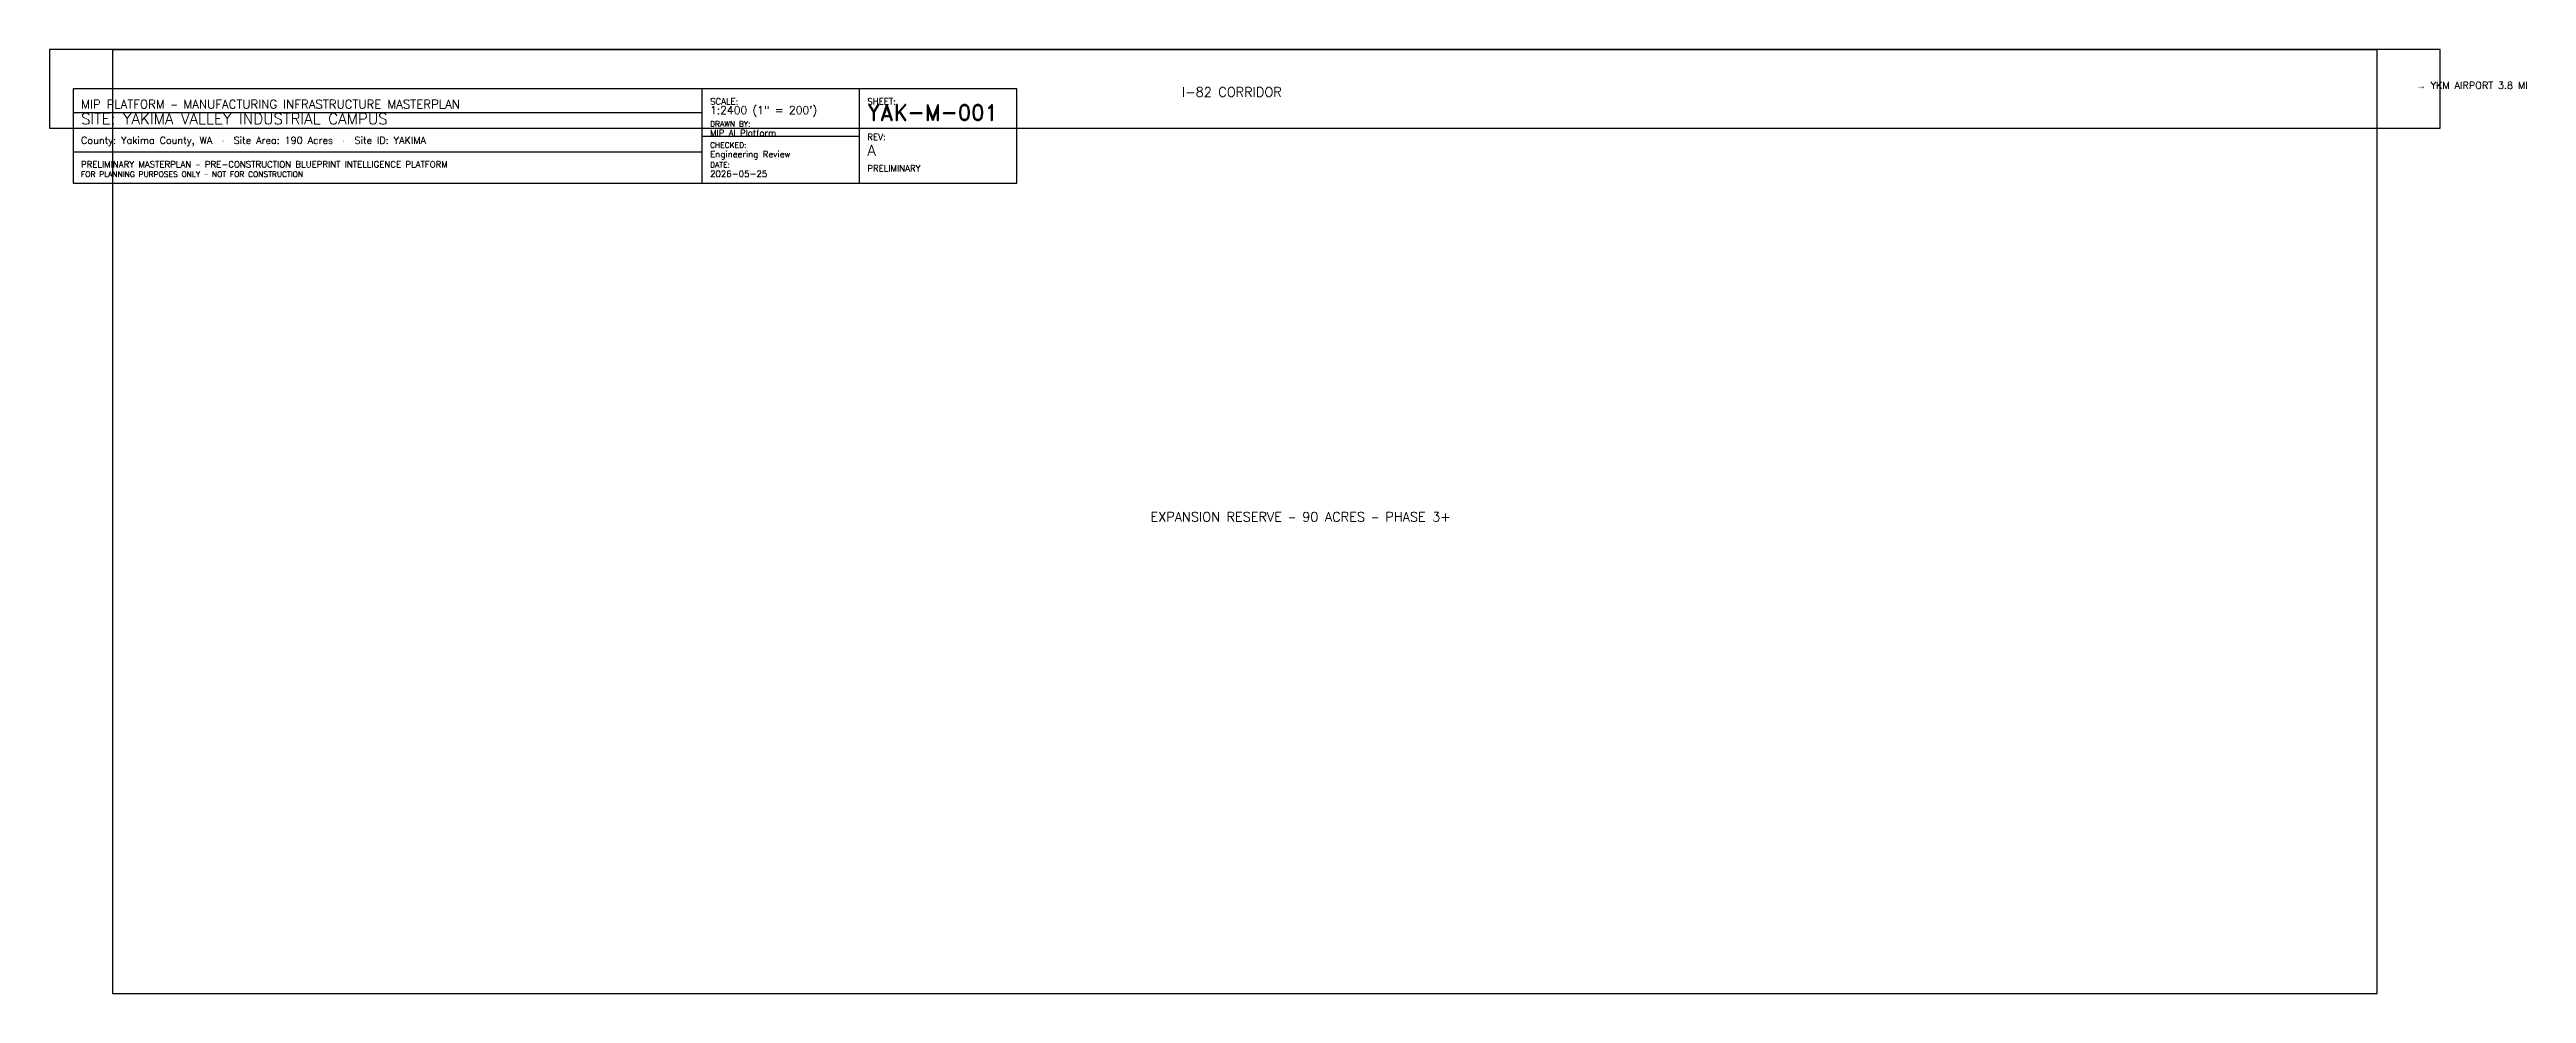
# Model space of a CAD drawing. Extents: x -30 to 7930, y -1150 to 3250.
# Drawn here: x -30 to 3120, y -1150 to 50 of the extents above; entities that cross this region are included whole.
import ezdxf

# ---------------------------------------------------------------- set-up
doc = ezdxf.new("R2010")
doc.units = 0
for name, color, linetype in [('T-ROAD-PUBL', 8, 'Continuous'), ('X-ANNO-GRID', 8, 'Continuous'), ('X-ANNO-TEXT', 7, 'Continuous'), ('X-ANNO-TITL', 7, 'Continuous'), ('Z-ZONE-EXPN', 6, 'Continuous')]:
    doc.layers.add(name, color=color, linetype=linetype)
doc.styles.add('ENGINEERING', font='romans.shx')
doc.styles.add('TITLE', font='romand.shx')

msp = doc.modelspace()

# ---------------------------------------------------------------- texts
at = {"layer": 'X-ANNO-TEXT'}
for s, height, style, p in [('I-82 CORRIDOR', 12, 'ENGINEERING', (1410, -10)), ('→ YKM AIRPORT 3.8 MI', 9, 'ENGINEERING', (2980, 0)), ('SITE: YAKIMA VALLEY INDUSTRIAL CAMPUS', 14, 'TITLE', (10, -45)), ('MIP PLATFORM — MANUFACTURING INFRASTRUCTURE MASTERPLAN', 11, 'TITLE', (10, -25)), ('SCALE:', 8, 'ENGINEERING', (810, -20)), ('1:2400 (1" = 200\')', 10, 'TITLE', (810, -32)), ('SHEET:', 8, 'ENGINEERING', (1010, -20)), ('YAK-M-001', 20, 'TITLE', (1010, -40)), ('County: Yakima County, WA  ·  Site Area: 190 Acres  ·  Site ID: YAKIMA', 9, 'ENGINEERING', (10, -70)), ('DRAWN BY:', 7, 'ENGINEERING', (810, -48)), ('MIP AI Platform', 8, 'ENGINEERING', (810, -60)), ('REV:', 8, 'ENGINEERING', (1010, -65)), ('PRELIMINARY MASTERPLAN — PRE-CONSTRUCTION BLUEPRINT INTELLIGENCE PLATFORM', 8, 'ENGINEERING', (10, -100)), ('CHECKED:', 7, 'ENGINEERING', (810, -75)), ('DATE:', 7, 'ENGINEERING', (810, -100)), ('Engineering Review', 8, 'ENGINEERING', (810, -87)), ('A', 14, 'TITLE', (1010, -85)), ('FOR PLANNING PURPOSES ONLY — NOT FOR CONSTRUCTION', 7, 'ENGINEERING', (10, -112)), ('2026-05-25', 8, 'ENGINEERING', (810, -112)), ('PRELIMINARY', 8, 'ENGINEERING', (1010, -105)), ('EXPANSION RESERVE — 90 ACRES — PHASE 3+', 12, 'TITLE', (1370, -550))]:
    msp.add_text(s, height=height, dxfattribs=dict(at, style=style)).set_placement(p)

# ---------------------------------------------------------------- linework, layer by layer
at = {"layer": 'T-ROAD-PUBL'}
msp.add_lwpolyline([(-30, -50), (3010, -50), (3010, 50), (-30, 50), (-30, -50)], dxfattribs=at)
at = {"layer": 'X-ANNO-GRID'}
msp.add_line((50, 50), (2930, 50), dxfattribs=at)
at = {"layer": 'X-ANNO-TITL'}
for p, q in [((800, -120), (800, 0)), ((1000, -120), (1000, 0)), ((0, -30), (800, -30)), ((0, -50), (800, -50)), ((800, -60), (1000, -60)), ((0, -80), (800, -80)), ((800, -90), (800, -90))]:
    msp.add_line(p, q, dxfattribs=at)
msp.add_lwpolyline([(0, -120), (1200, -120), (1200, 0), (0, 0), (0, -120)], dxfattribs=at)
at = {"layer": 'Z-ZONE-EXPN'}
msp.add_lwpolyline([(50, -1150), (2930, -1150), (2930, 50), (50, 50), (50, -1150)], dxfattribs=at)

msp.set_redraw_order([(e.dxf.handle, doc.entitydb.next_handle()) for e in msp.query("TEXT MTEXT ATTDEF DIMENSION ARC_DIMENSION")])  # texts and dimensions are drawn at this point

doc.saveas('drawing.dxf')
